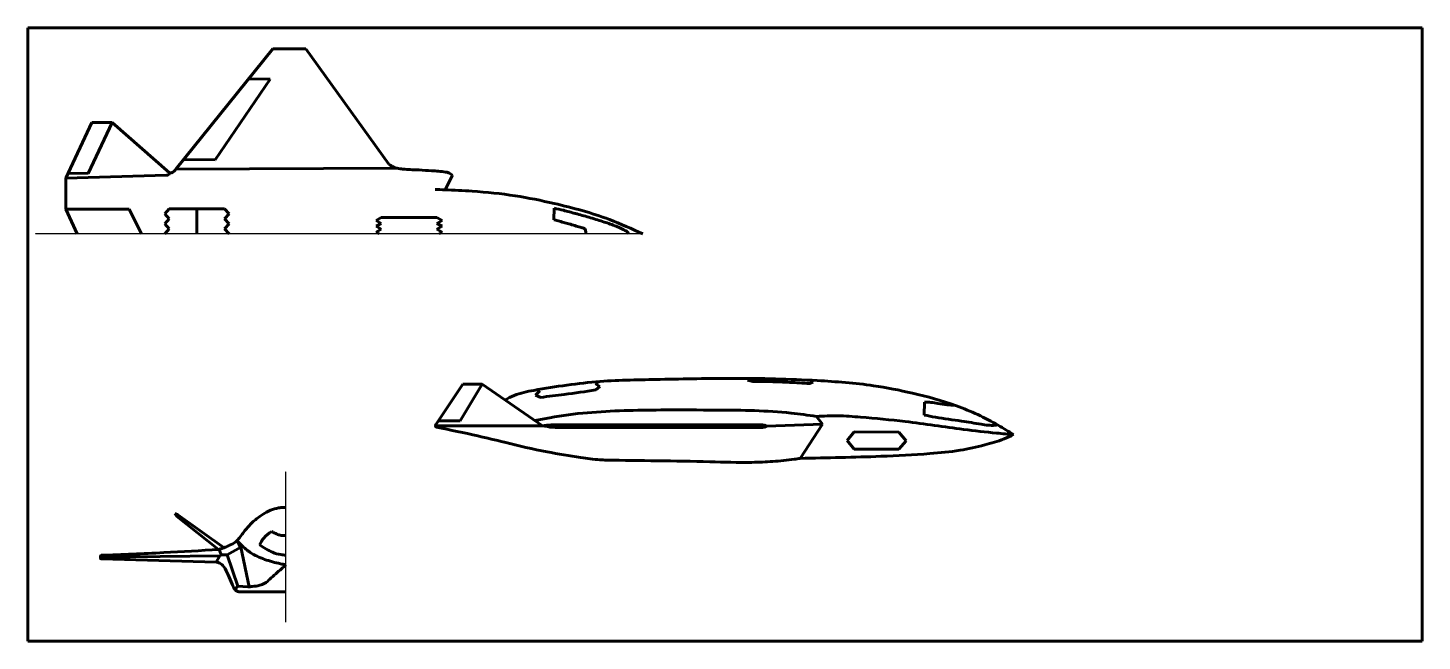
# Model space of a CAD drawing. Header units: millimetres. Extents: x 0 to 1932156, y -475559 to 1027176.
# Drawn here: x 109395 to 179779, y -1449 to 29520 of the extents above; entities that cross this region are included whole.
import ezdxf

# ---------------------------------------------------------------- set-up
doc = ezdxf.new("R2010")
doc.units = ezdxf.units.MM
doc.linetypes.add('CENTER', pattern=[2, 1.25, -0.25, 0.25, -0.25])
doc.layers.add('_axes (Оси)', color=6, linetype='CENTER', lineweight=30)
doc.layers.add('_basic (Основной)', color=4, linetype='Continuous', lineweight=60)
picture_1 = doc.add_image_def('image2.jpg', size_in_pixel=(3000, 1320))

msp = doc.modelspace()

# ---------------------------------------------------------------- linework, layer by layer
at = {"layer": '_axes (Оси)', "transparency": 33554687}
for p, q in [((140446.343, 19113.343), (109766.987, 19113.343)), ((122416.125, -499.121), (122416.125, 7110.15))]:
    msp.add_line(p, q, dxfattribs=at)
at = {"layer": '_basic (Основной)', "transparency": 33554687}
for p, q in [((121753.411, 28455.829), (116864.543, 22379.176)), ((123427.082, 28455.829), (121753.411, 28455.829)), ((127619.882, 22639.363), (123427.082, 28455.829)), ((118841.106, 22850.635), (121628.155, 26929.433)), ((121628.155, 26929.433), (120536.605, 26943.391)), ((112623.461, 24733.366), (111318.135, 21923.382)), ((113644.171, 24733.366), (112441.549, 22159.234)), ((113644.171, 24733.366), (112623.461, 24733.366)), ((116549.778, 22195.747), (113644.171, 24733.366)), ((118841.106, 22850.635), (117257.821, 22868.004)), ((116392.453, 22074.187), (111318.135, 21923.382)), ((111318.135, 21923.382), (111318.135, 20361.496)), ((112441.549, 22159.234), (111437.181, 22179.653)), ((128030.693, 22431.422), (116864.543, 22379.176)), ((130824.664, 22087.615), (130457.343, 21342.58)), ((135958.579, 20415.338), (135943.831, 19834.399)), ((111318.135, 20361.496), (111881.19, 19113.343)), ((111318.135, 20361.496), (114508.548, 20361.496)), ((114508.548, 20361.496), (115131.909, 19113.343)), ((116303.512, 20129.807), (116532.968, 20381.017)), ((116303.512, 20129.807), (116532.968, 19878.597)), ((116303.512, 19627.387), (116532.968, 19878.597)), ((116532.968, 20381.017), (119324.945, 20381.017)), ((117928.957, 20381.017), (117928.957, 19113.343)), ((119554.402, 20129.807), (119324.945, 20381.017)), ((119554.402, 20129.807), (119324.945, 19878.597)), ((119554.402, 19627.387), (119324.945, 19878.597)), ((127236.657, 19946.445), (126976.986, 19797.279)), ((127236.657, 19648.112), (126976.986, 19797.279)), ((127236.657, 19946.445), (130042.87, 19946.445)), ((130042.87, 19946.445), (130302.541, 19797.279)), ((130042.87, 19648.112), (130302.541, 19797.279)), ((116303.285, 19113.343), (116532.968, 19376.177)), ((116303.512, 19627.387), (116532.968, 19376.177)), ((119554.402, 19627.387), (119324.945, 19376.177)), ((119554.629, 19113.343), (119324.945, 19376.177)), ((127236.657, 19648.112), (126976.986, 19498.945)), ((127236.657, 19349.778), (126976.986, 19498.945)), ((127236.657, 19349.778), (126976.986, 19200.611)), ((127128.903, 19113.343), (126976.986, 19200.611)), ((130042.87, 19648.112), (130302.541, 19498.945)), ((130042.87, 19349.778), (130302.541, 19498.945)), ((130042.87, 19349.778), (130302.541, 19200.611)), ((130150.624, 19113.343), (130302.541, 19200.611)), ((130010.887, 9502.639), (131345.737, 11526.648)), ((131217.358, 9675.778), (132333.858, 11526.648)), ((131345.737, 11526.648), (132333.858, 11526.648)), ((132333.858, 11526.648), (135372.659, 9428.921)), ((138053.824, 11545.152), (138258.357, 11660.549)), ((138261.684, 11403.792), (138053.824, 11545.152)), ((138067.39, 11235.645), (138261.684, 11403.792)), ((145722.618, 11737.617), (146009.36, 11816.169)), ((145994.88, 11659.862), (145722.618, 11737.617)), ((148867.199, 11555.24), (149041.05, 11623.894)), ((149041.05, 11623.894), (148872.331, 11727.265)), ((135024.53, 10966.675), (135247.109, 11183.674)), ((135282.744, 10861.191), (135024.53, 10966.675)), ((135247.109, 11183.674), (135095.907, 11241.855)), ((154664.896, 10623.185), (154644.946, 9965.054)), ((149201.554, 9898.438), (149512.204, 9505.645)), ((135372.659, 9428.921), (129975.891, 9423.3)), ((130125.074, 9675.778), (130125.074, 9675.778)), ((130125.074, 9675.778), (131217.358, 9675.778)), ((146684.592, 9405.68), (149512.204, 9505.645)), ((149512.204, 9505.645), (148387.777, 7779.8)), ((151107.905, 9121.051), (150761.386, 8683.492)), ((151104.653, 8243.376), (150761.386, 8683.492)), ((151107.905, 9121.051), (153361.626, 9104.347)), ((153358.435, 8243.376), (153737.706, 8672.462)), ((153361.626, 9104.347), (153737.706, 8672.462)), ((151104.653, 8243.376), (153358.435, 8243.376)), ((116809.023, 4999.729), (116892.061, 4868.339)), ((116809.023, 4999.729), (116965.214, 4929.064)), ((116965.214, 4929.064), (119296.167, 3268.979)), ((116892.061, 4868.339), (119009.978, 3181.662)), ((119090.627, 2862.318), (113053.401, 2794.178)), ((119090.627, 2862.318), (118906.747, 2538.627)), ((119163.278, 2915.594), (119090.627, 2862.318)), ((119450.448, 2915.594), (119163.278, 2915.594)), ((119450.448, 2915.594), (120146.394, 3293.777)), ((119450.448, 2915.594), (119998.869, 1329.162)), ((120146.394, 3293.777), (120557.527, 1293.423)), ((113107.376, 2701.049), (118906.747, 2538.627)), ((119998.869, 1329.162), (119844.67, 1158.633)), ((119998.869, 1329.162), (120503.16, 1288.595)), ((120127.645, 1034.084), (122416.125, 1034.084))]:
    msp.add_line(p, q, dxfattribs=at)
for points in [[(130824.664, 22087.615), (130628.355, 22203.191), (130476.431, 22241.832), (129771.592, 22302.616), (129147.351, 22344.018), (128431.956, 22379.902), (128191.64, 22404.743), (127876.762, 22479.268), (127619.882, 22639.363)], [(116549.778, 22195.747), (116510.274, 22114.175), (116392.453, 22074.187)], [(116864.543, 22379.176), (116800.093, 22301.164), (116717.85, 22226.12), (116549.778, 22195.747)], [(140446.343, 19113.343), (138750.262, 19840.843), (135967.197, 20650.375), (134001.749, 21038.401), (131826.766, 21273.573), (130437.409, 21343.212), (129958.328, 21356.268)], [(135958.579, 20415.338), (136431.104, 20307.404), (137031.885, 20145.511), (137713.67, 19956.63), (138408.963, 19740.772), (139023.243, 19531.653), (139536.266, 19295.556), (139649.537, 19227.188), (139686.108, 19190.637), (139709.389, 19113.343)], [(135943.831, 19834.399), (136159.921, 19775.748), (136442.721, 19695.768), (136709.505, 19623.785), (137010.969, 19535.808), (137283.089, 19453.164), (137456.506, 19402.509), (137501.856, 19378.513), (137536.535, 19322.53), (137560.544, 19215.888), (137560.544, 19113.343)], [(159155.707, 8977.941), (158381.755, 9452.301), (156266.294, 10431.957), (154046.653, 11073.173), (152084.78, 11449.962), (149246.971, 11707.768), (145013.958, 11821.887), (141312.197, 11767.593), (138280.925, 11662.265), (134936.753, 11213.607), (133946.097, 10960.958), (133466.25, 10723.78)], [(145994.88, 11659.862), (146900.729, 11655.315), (147861.208, 11618.925), (148867.199, 11555.24)], [(135282.744, 10861.191), (136473.011, 11008.035), (138067.39, 11235.645)], [(154664.896, 10623.185), (154984.703, 10603.985), (155330.808, 10553.981), (155810.352, 10491.474), (156191.541, 10458.822)], [(149201.554, 9898.438), (147923.085, 10068.384), (144229.733, 10218.007), (141340.841, 10223.104), (137641.605, 10085.009), (135745.015, 9835.631), (134998.399, 9687.278)], [(159155.707, 8977.941), (158300.836, 9055.873), (156633.125, 9242.228), (153686.642, 9641.566), (151431.621, 9860.334), (150286.061, 9929.554), (149201.554, 9898.438)], [(154644.946, 9965.054), (155208.786, 9858.024), (156530.657, 9662.172), (157518.939, 9503.825), (158216.399, 9453.876), (158347.71, 9471.937)], [(130021.832, 9356.039), (129989.612, 9380.201), (129976.643, 9434.212), (130010.887, 9502.639)], [(138603.702, 7692.203), (138268.041, 7707.712), (137298.877, 7828.343), (135604.471, 8107.637), (133454.529, 8593.876), (132111.894, 8914.877), (130021.832, 9356.039)], [(146684.592, 9405.68), (146551.35, 9350.214), (146421.1, 9335.581), (146181.266, 9337.966), (145720.963, 9337.901), (145291.48, 9337.84), (144770.615, 9337.765), (144300.634, 9337.698), (143879.097, 9337.638), (143096.074, 9337.526), (142698.763, 9337.47), (142374.132, 9337.423), (142179.762, 9337.396), (141896.319, 9337.355), (141617.719, 9337.315), (141259.165, 9337.264), (140832.113, 9337.203), (140473.644, 9337.152), (139913.834, 9337.072), (139385.137, 9336.997), (138700.93, 9336.899), (138004.284, 9336.8), (137276.534, 9336.696), (136449.267, 9336.578), (135871.454, 9348.493), (135372.612, 9428.921)], [(146684.592, 9405.68), (146551.342, 9461.126), (146421.09, 9475.741), (146181.256, 9473.321), (145720.953, 9473.321), (145291.47, 9473.321), (144770.605, 9473.321), (144300.625, 9473.321), (143879.088, 9473.321), (143096.064, 9473.321), (142698.754, 9473.321), (142374.123, 9473.321), (142179.753, 9473.321), (141896.309, 9473.321), (141617.709, 9473.321), (141259.156, 9473.321), (140832.103, 9473.321), (140473.635, 9473.321), (139913.824, 9473.321), (139385.127, 9473.321), (138700.92, 9473.321), (138004.274, 9473.321), (137276.524, 9473.321), (136449.257, 9473.321), (135814.809, 9473.321), (135372.659, 9428.921)], [(159155.707, 8977.941), (158672.662, 8762.652), (157696.357, 8457.427), (156452.803, 8190.358), (154925.627, 8021.395), (152458.602, 7884.584), (148387.777, 7779.8)], [(148387.777, 7779.8), (148077.998, 7733.474), (147004.768, 7623.827), (145945.244, 7579.283), (143825.309, 7610.086), (141162.912, 7657.937), (138603.702, 7692.203)], [(122416.125, 5299.292), (122168.941, 5293.422), (121939.854, 5255.854), (121542.581, 5118.35), (121179.326, 4898.594), (120719.619, 4542.457), (120355.247, 4134.695), (120204.875, 3944.514), (120031.969, 3712.813), (119885.948, 3570.639), (119580.406, 3391.437), (119359.852, 3293.477), (119046.639, 3183.952)], [(122416.125, 2401.794), (122141.054, 2457.71), (121342.45, 2681.367), (120620.149, 3032.099), (120182.701, 3392.999), (119954.874, 3630.8)], [(120146.394, 3293.777), (120060.991, 3415.547), (119954.874, 3630.8)], [(121085.258, 3411.68), (121307.355, 3755.685), (121690.457, 4094.142)], [(121690.457, 4094.142), (121859.484, 4005.096), (122044.337, 3927.176), (122223.855, 3886.99), (122416.125, 3881.699)], [(113099.562, 2883.789), (113065.942, 2849.971), (113055.139, 2767.466), (113067.484, 2725.823), (113107.376, 2701.049)], [(119046.639, 3183.952), (116251.266, 3019.664), (113099.562, 2883.789)], [(119163.278, 2915.594), (119115.241, 3004.631), (119077.705, 3090.404), (119046.639, 3183.952)], [(122416.125, 2890.123), (122162.405, 2917.866), (121751.538, 3039.932), (121401.177, 3214.802), (121085.258, 3411.68)], [(118906.747, 2538.627), (119079.596, 2493.745), (119284.032, 2308.678), (119507.897, 1898.184), (119700.489, 1432.1), (119790.924, 1249.435), (119839.027, 1166.757), (119892.901, 1105.226), (119960.245, 1066.771), (120127.645, 1034.084)], [(122416.125, 2401.794), (122202.089, 2208.637), (121907.067, 1944.316), (121606.955, 1679.995), (121352.629, 1471.589), (121098.294, 1369.927), (120721.889, 1308.931), (120503.16, 1288.595)]]:
    msp.add_spline(points, degree=3, dxfattribs=at)

# ---------------------------------------------------------------- pictures from other files: only their frames are drawn
image = msp.add_image(picture_1, insert=(109394.972, -1448.811), size_in_units=(70384.189, 30969.043), dxfattribs=at)
image.dxf.flags = 7

doc.saveas('drawing.dxf')
